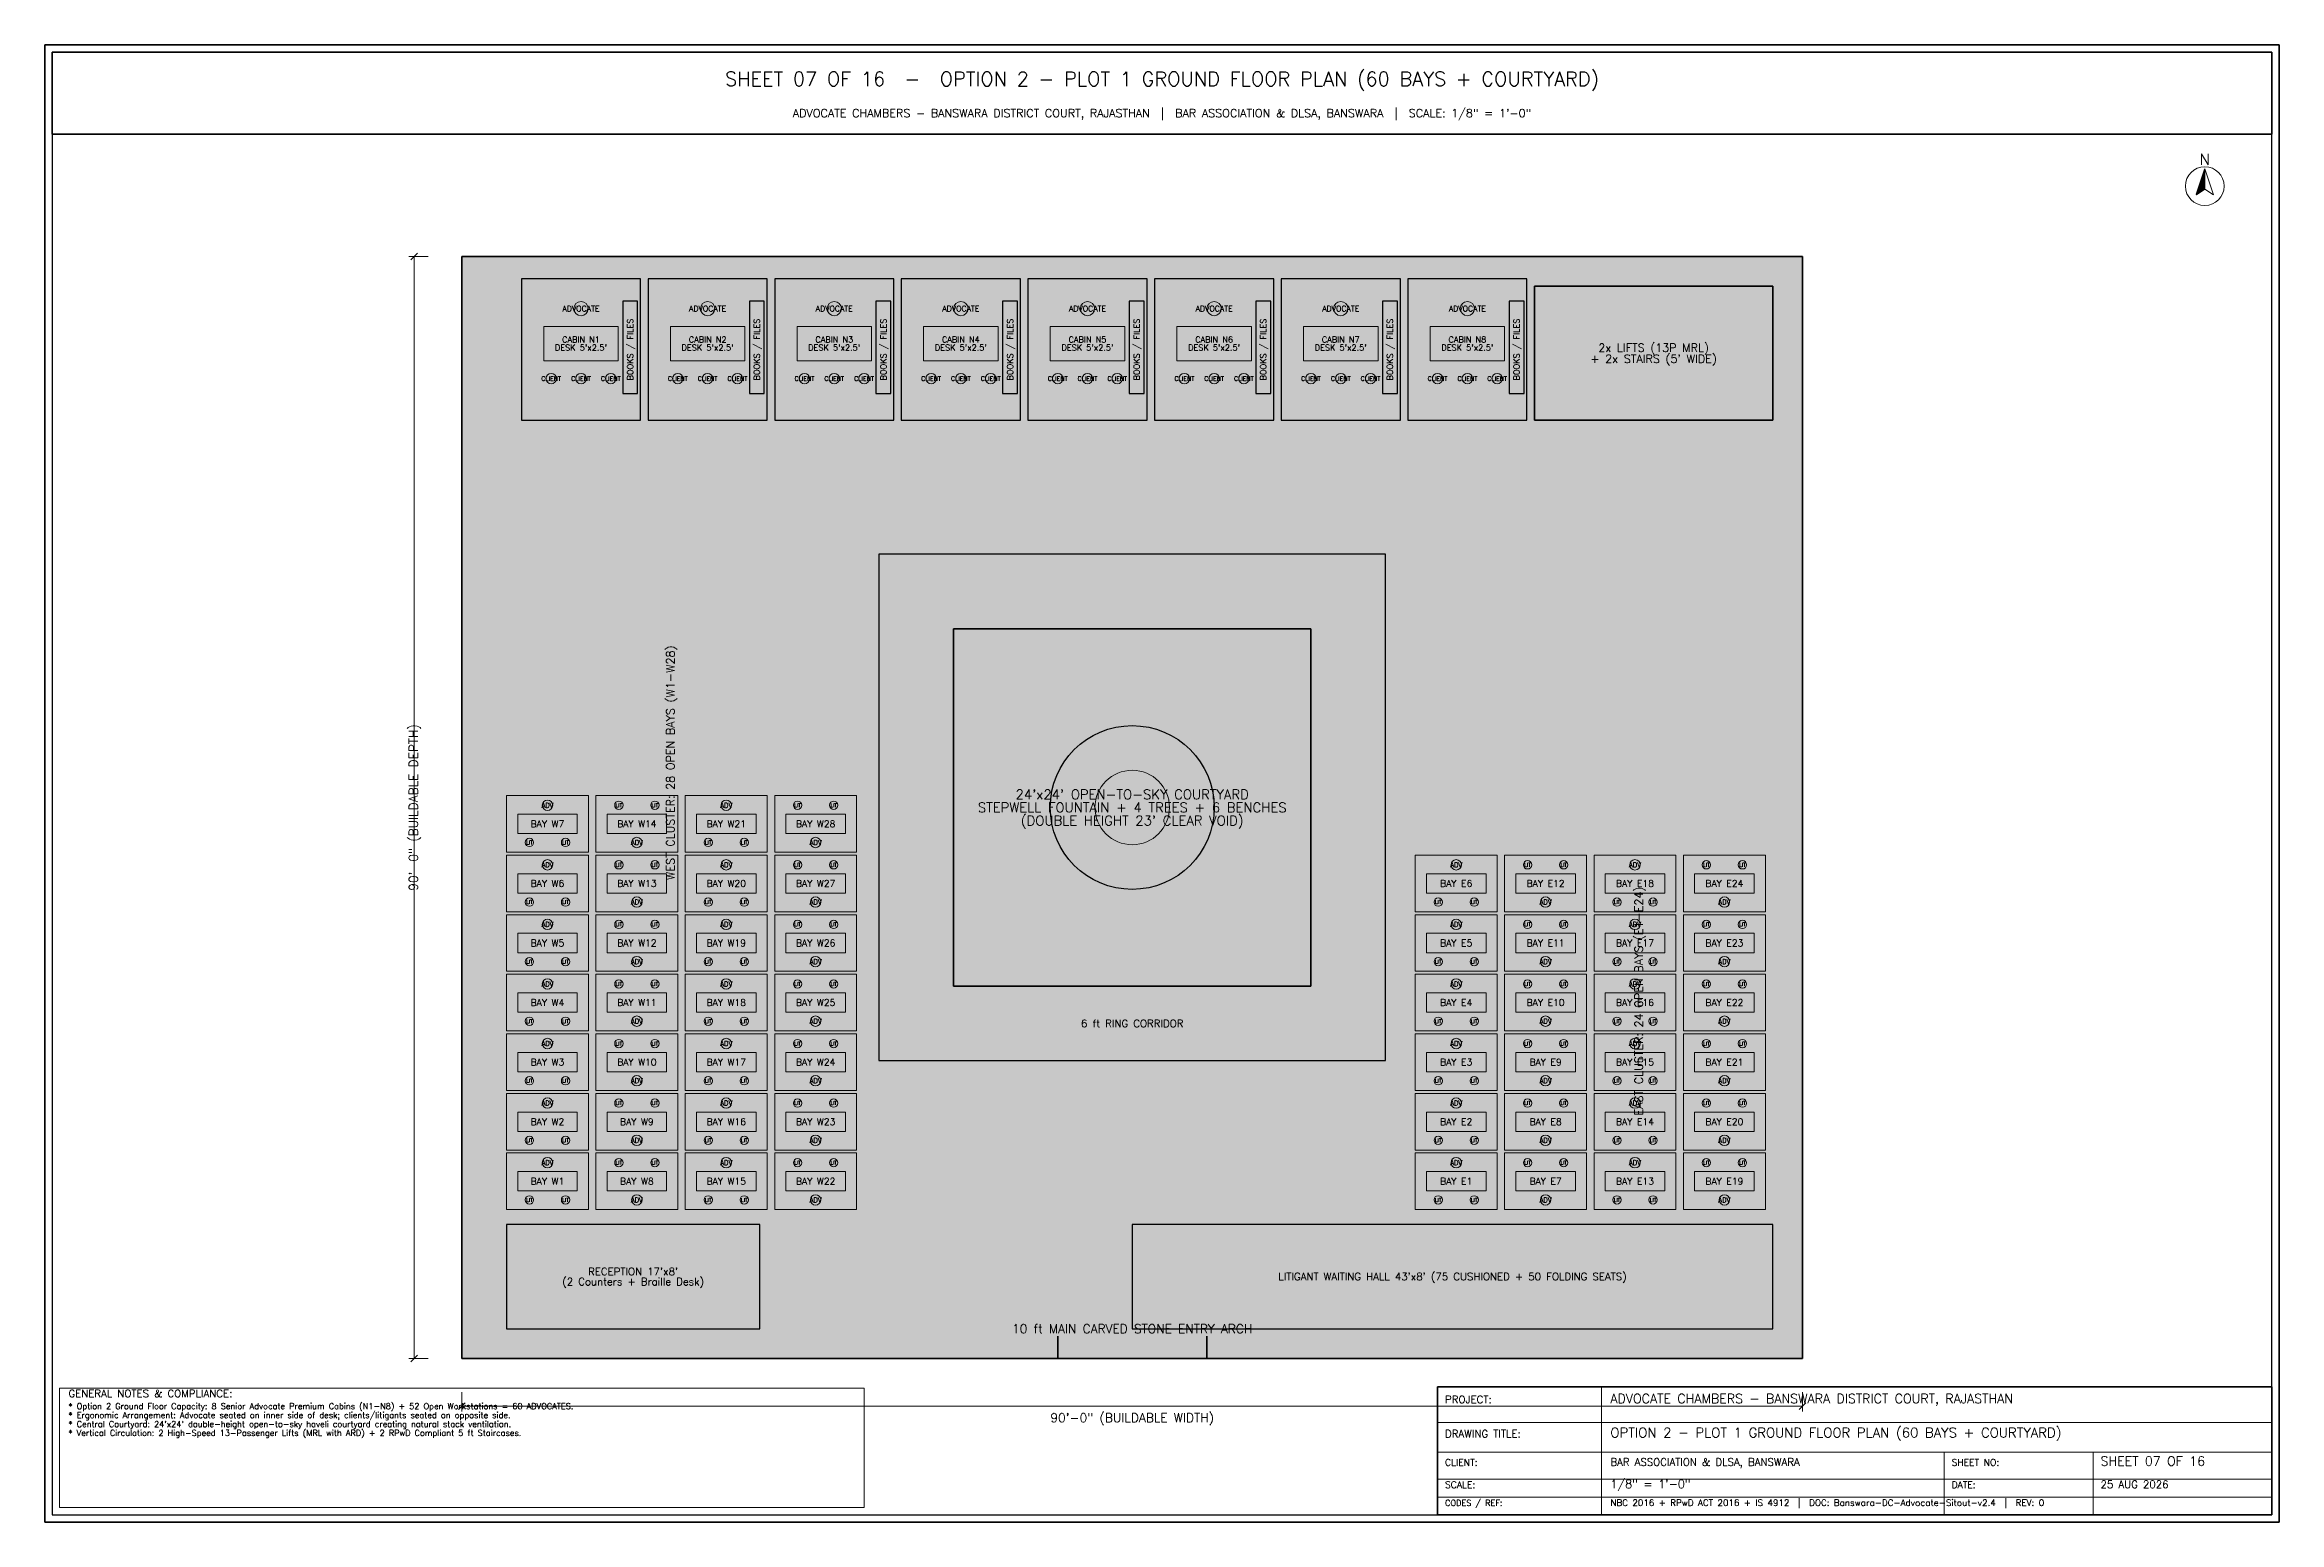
# Model space of a CAD drawing. Header units: inches. Extents: x 0 to 1800, y 0 to 1191.
import ezdxf
from ezdxf.enums import TextEntityAlignment as Align

# ---------------------------------------------------------------- set-up
doc = ezdxf.new("R2010")
doc.units = ezdxf.units.IN
doc.header["$MEASUREMENT"] = 0
for name, color, linetype in [('A-BAY', 3, 'Continuous'), ('A-DIM', 4, 'Continuous'), ('A-DOOR', 2, 'Continuous'), ('A-FURN', 1, 'Continuous'), ('A-HATCH', 8, 'Continuous'), ('A-JALI', 6, 'Continuous'), ('A-ROOF', 5, 'Continuous'), ('A-TEXT', 7, 'Continuous'), ('A-TEXT-TTL', 7, 'Continuous'), ('A-TTLB', 7, 'Continuous'), ('A-WALL', 7, 'Continuous')]:
    doc.layers.add(name, color=color, linetype=linetype)
doc.styles.add('SIMPLEX', font='simplex.shx')

msp = doc.modelspace()

# ---------------------------------------------------------------- hatches: boundary and pattern name
at = {"layer": 'A-HATCH'}
h = msp.add_hatch(dxfattribs=at)
h.set_pattern_fill('ANSI31')
h.paths.add_polyline_path([(336, 132), (1416, 132), (1416, 1020), (336, 1020)])
h = msp.add_hatch(dxfattribs=at)
h.set_pattern_fill('SOLID')
h.paths.add_polyline_path([(345, 141), (1407, 141), (1407, 1011), (345, 1011)])
h = msp.add_hatch(dxfattribs=at)
h.set_pattern_fill('SOLID')
h.paths.add_polyline_path([(732, 432), (1020, 432), (1020, 720), (732, 720)])
at = {"layer": 'A-TTLB'}
h = msp.add_hatch(dxfattribs=at)
h.set_pattern_fill('SOLID')
h.paths.add_polyline_path([(1740, 1090.7), (1732.98, 1069.64), (1740, 1074.32)])

# ---------------------------------------------------------------- linework, layer by layer
at = {"layer": 'A-BAY', "lineweight": 40}
for p, q in [((1020, 720), (732, 720)), ((732, 720), (732, 432)), ((1020, 432), (1020, 720)), ((732, 432), (1020, 432))]:
    msp.add_line(p, q, dxfattribs=at)
at = {"layer": 'A-BAY', "lineweight": 15}
for p, q in [((438, 540), (438, 585.6)), ((510, 540), (510, 585.6)), ((582, 540), (582, 585.6)), ((654, 540), (654, 585.6)), ((372, 540), (438, 540)), ((444, 540), (510, 540)), ((516, 540), (582, 540)), ((588, 540), (654, 540)), ((438, 492), (438, 537.6)), ((510, 492), (510, 537.6)), ((582, 492), (582, 537.6)), ((654, 492), (654, 537.6)), ((1170, 492), (1170, 537.6)), ((1242, 492), (1242, 537.6)), ((1314, 492), (1314, 537.6)), ((1386, 492), (1386, 537.6)), ((372, 492), (438, 492)), ((438, 444), (438, 489.6)), ((444, 492), (510, 492)), ((510, 444), (510, 489.6)), ((516, 492), (582, 492)), ((582, 444), (582, 489.6)), ((588, 492), (654, 492)), ((654, 444), (654, 489.6)), ((1104, 492), (1170, 492)), ((1170, 444), (1170, 489.6)), ((1176, 492), (1242, 492)), ((1242, 444), (1242, 489.6)), ((1248, 492), (1314, 492)), ((1314, 444), (1314, 489.6)), ((1320, 492), (1386, 492)), ((1386, 444), (1386, 489.6)), ((372, 444), (438, 444)), ((438, 396), (438, 441.6)), ((444, 444), (510, 444)), ((510, 396), (510, 441.6)), ((516, 444), (582, 444)), ((582, 396), (582, 441.6)), ((588, 444), (654, 444)), ((654, 396), (654, 441.6)), ((1104, 444), (1170, 444)), ((1170, 396), (1170, 441.6)), ((1176, 444), (1242, 444)), ((1242, 396), (1242, 441.6)), ((1248, 444), (1314, 444)), ((1314, 396), (1314, 441.6)), ((1320, 444), (1386, 444)), ((1386, 396), (1386, 441.6)), ((372, 396), (438, 396)), ((444, 396), (510, 396)), ((516, 396), (582, 396)), ((588, 396), (654, 396)), ((1104, 396), (1170, 396)), ((1176, 396), (1242, 396)), ((1248, 396), (1314, 396)), ((1320, 396), (1386, 396)), ((438, 348), (438, 393.6)), ((510, 348), (510, 393.6)), ((582, 348), (582, 393.6)), ((654, 348), (654, 393.6)), ((1170, 348), (1170, 393.6)), ((1242, 348), (1242, 393.6)), ((1314, 348), (1314, 393.6)), ((1386, 348), (1386, 393.6)), ((372, 348), (438, 348)), ((438, 300), (438, 345.6)), ((444, 348), (510, 348)), ((510, 300), (510, 345.6)), ((516, 348), (582, 348)), ((582, 300), (582, 345.6)), ((588, 348), (654, 348)), ((654, 300), (654, 345.6)), ((1104, 348), (1170, 348)), ((1170, 300), (1170, 345.6)), ((1176, 348), (1242, 348)), ((1242, 300), (1242, 345.6)), ((1248, 348), (1314, 348)), ((1314, 300), (1314, 345.6)), ((1320, 348), (1386, 348)), ((1386, 300), (1386, 345.6)), ((372, 300), (438, 300)), ((438, 252), (438, 297.6)), ((444, 300), (510, 300)), ((510, 252), (510, 297.6)), ((516, 300), (582, 300)), ((582, 252), (582, 297.6)), ((588, 300), (654, 300)), ((654, 252), (654, 297.6)), ((1104, 300), (1170, 300)), ((1170, 252), (1170, 297.6)), ((1176, 300), (1242, 300)), ((1242, 252), (1242, 297.6)), ((1248, 300), (1314, 300)), ((1314, 252), (1314, 297.6)), ((1320, 300), (1386, 300)), ((1386, 252), (1386, 297.6)), ((372, 252), (438, 252)), ((444, 252), (510, 252)), ((516, 252), (582, 252)), ((588, 252), (654, 252)), ((1104, 252), (1170, 252)), ((1176, 252), (1242, 252)), ((1248, 252), (1314, 252)), ((1320, 252), (1386, 252))]:
    msp.add_line(p, q, dxfattribs=at)
at = {"layer": 'A-DIM', "lineweight": 13}
for p, q in [((309, 1020), (293.4, 1020)), ((309, 132), (293.4, 132)), ((336, 105), (336, 89.4)), ((1416, 105), (1416, 89.4))]:
    msp.add_line(p, q, dxfattribs=at)
at = {"layer": 'A-DIM', "lineweight": 30}
for p, q in [((294.9, 1017.3), (300.3, 1022.7)), ((294.9, 129.3), (300.3, 134.7)), ((333.3, 90.9), (338.7, 96.3)), ((1413.3, 90.9), (1418.7, 96.3))]:
    msp.add_line(p, q, dxfattribs=at)
at = {"layer": 'A-DIM', "lineweight": 18}
for p, q in [((297.6, 132), (297.6, 1020)), ((336, 93.6), (1416, 93.6))]:
    msp.add_line(p, q, dxfattribs=at)
at = {"layer": 'A-DOOR', "lineweight": 30}
for p, q in [((384, 888), (420, 888)), ((486, 888), (522, 888)), ((588, 888), (624, 888)), ((690, 888), (726, 888)), ((792, 888), (828, 888)), ((894, 888), (930, 888)), ((996, 888), (1032, 888)), ((1098, 888), (1134, 888))]:
    msp.add_line(p, q, dxfattribs=at)
at = {"layer": 'A-DOOR', "lineweight": 40}
for p, q in [((816, 132), (816, 150)), ((936, 132), (936, 150))]:
    msp.add_line(p, q, dxfattribs=at)
at = {"layer": 'A-FURN'}
for p, q in [((477.6, 984), (465.6, 984)), ((465.6, 984), (465.6, 909.6)), ((477.6, 909.6), (477.6, 984)), ((579.6, 984), (567.6, 984)), ((567.6, 984), (567.6, 909.6)), ((579.6, 909.6), (579.6, 984)), ((681.6, 984), (669.6, 984)), ((669.6, 984), (669.6, 909.6)), ((681.6, 909.6), (681.6, 984)), ((783.6, 984), (771.6, 984)), ((771.6, 984), (771.6, 909.6)), ((783.6, 909.6), (783.6, 984)), ((885.6, 984), (873.6, 984)), ((873.6, 984), (873.6, 909.6)), ((885.6, 909.6), (885.6, 984)), ((987.6, 984), (975.6, 984)), ((975.6, 984), (975.6, 909.6)), ((987.6, 909.6), (987.6, 984)), ((1089.6, 984), (1077.6, 984)), ((1077.6, 984), (1077.6, 909.6)), ((1089.6, 909.6), (1089.6, 984)), ((1191.6, 984), (1179.6, 984)), ((1179.6, 984), (1179.6, 909.6)), ((1191.6, 909.6), (1191.6, 984)), ((465.6, 909.6), (477.6, 909.6)), ((567.6, 909.6), (579.6, 909.6)), ((669.6, 909.6), (681.6, 909.6)), ((771.6, 909.6), (783.6, 909.6)), ((873.6, 909.6), (885.6, 909.6)), ((975.6, 909.6), (987.6, 909.6)), ((1077.6, 909.6), (1089.6, 909.6)), ((1179.6, 909.6), (1191.6, 909.6)), ((576, 240), (372, 240)), ((372, 240), (372, 156)), ((576, 156), (576, 240)), ((1392, 240), (876, 240)), ((876, 240), (876, 156)), ((1392, 156), (1392, 240)), ((372, 156), (576, 156)), ((876, 156), (1392, 156))]:
    msp.add_line(p, q, dxfattribs=at)
at = {"layer": 'A-FURN', "lineweight": 20}
for p, q in [((462, 963.6), (402, 963.6)), ((402, 963.6), (402, 936)), ((462, 936), (462, 963.6)), ((564, 963.6), (504, 963.6)), ((504, 963.6), (504, 936)), ((564, 936), (564, 963.6)), ((666, 963.6), (606, 963.6)), ((606, 963.6), (606, 936)), ((666, 936), (666, 963.6)), ((768, 963.6), (708, 963.6)), ((708, 963.6), (708, 936)), ((768, 936), (768, 963.6)), ((870, 963.6), (810, 963.6)), ((810, 963.6), (810, 936)), ((870, 936), (870, 963.6)), ((972, 963.6), (912, 963.6)), ((912, 963.6), (912, 936)), ((972, 936), (972, 963.6)), ((1074, 963.6), (1014, 963.6)), ((1014, 963.6), (1014, 936)), ((1074, 936), (1074, 963.6)), ((1176, 963.6), (1116, 963.6)), ((1116, 963.6), (1116, 936)), ((1176, 936), (1176, 963.6)), ((402, 936), (462, 936)), ((504, 936), (564, 936)), ((606, 936), (666, 936)), ((708, 936), (768, 936)), ((810, 936), (870, 936)), ((912, 936), (972, 936)), ((1014, 936), (1074, 936)), ((1116, 936), (1176, 936)), ((429, 570.6), (381, 570.6)), ((381, 570.6), (381, 555)), ((429, 555), (429, 570.6)), ((501, 570.6), (453, 570.6)), ((453, 570.6), (453, 555)), ((501, 555), (501, 570.6)), ((573, 570.6), (525, 570.6)), ((525, 570.6), (525, 555)), ((573, 555), (573, 570.6)), ((645, 570.6), (597, 570.6)), ((597, 570.6), (597, 555)), ((645, 555), (645, 570.6)), ((381, 555), (429, 555)), ((453, 555), (501, 555)), ((525, 555), (573, 555)), ((597, 555), (645, 555)), ((429, 522.6), (381, 522.6)), ((381, 522.6), (381, 507)), ((429, 507), (429, 522.6)), ((501, 522.6), (453, 522.6)), ((453, 522.6), (453, 507)), ((501, 507), (501, 522.6)), ((573, 522.6), (525, 522.6)), ((525, 522.6), (525, 507)), ((573, 507), (573, 522.6)), ((645, 522.6), (597, 522.6)), ((597, 522.6), (597, 507)), ((645, 507), (645, 522.6)), ((1161, 522.6), (1113, 522.6)), ((1113, 522.6), (1113, 507)), ((1161, 507), (1161, 522.6)), ((1233, 522.6), (1185, 522.6)), ((1185, 522.6), (1185, 507)), ((1233, 507), (1233, 522.6)), ((1305, 522.6), (1257, 522.6)), ((1257, 522.6), (1257, 507)), ((1305, 507), (1305, 522.6)), ((1377, 522.6), (1329, 522.6)), ((1329, 522.6), (1329, 507)), ((1377, 507), (1377, 522.6)), ((381, 507), (429, 507)), ((453, 507), (501, 507)), ((525, 507), (573, 507)), ((597, 507), (645, 507)), ((1113, 507), (1161, 507)), ((1185, 507), (1233, 507)), ((1257, 507), (1305, 507)), ((1329, 507), (1377, 507)), ((429, 474.6), (381, 474.6)), ((381, 474.6), (381, 459)), ((429, 459), (429, 474.6)), ((501, 474.6), (453, 474.6)), ((453, 474.6), (453, 459)), ((501, 459), (501, 474.6)), ((573, 474.6), (525, 474.6)), ((525, 474.6), (525, 459)), ((573, 459), (573, 474.6)), ((645, 474.6), (597, 474.6)), ((597, 474.6), (597, 459)), ((645, 459), (645, 474.6)), ((1161, 474.6), (1113, 474.6)), ((1113, 474.6), (1113, 459)), ((1161, 459), (1161, 474.6)), ((1233, 474.6), (1185, 474.6)), ((1185, 474.6), (1185, 459)), ((1233, 459), (1233, 474.6)), ((1305, 474.6), (1257, 474.6)), ((1257, 474.6), (1257, 459)), ((1305, 459), (1305, 474.6)), ((1377, 474.6), (1329, 474.6)), ((1329, 474.6), (1329, 459)), ((1377, 459), (1377, 474.6)), ((381, 459), (429, 459)), ((453, 459), (501, 459)), ((525, 459), (573, 459)), ((597, 459), (645, 459)), ((1113, 459), (1161, 459)), ((1185, 459), (1233, 459)), ((1257, 459), (1305, 459)), ((1329, 459), (1377, 459)), ((429, 426.6), (381, 426.6)), ((381, 426.6), (381, 411)), ((429, 411), (429, 426.6)), ((501, 426.6), (453, 426.6)), ((453, 426.6), (453, 411)), ((501, 411), (501, 426.6)), ((573, 426.6), (525, 426.6)), ((525, 426.6), (525, 411)), ((573, 411), (573, 426.6)), ((645, 426.6), (597, 426.6)), ((597, 426.6), (597, 411)), ((645, 411), (645, 426.6)), ((1161, 426.6), (1113, 426.6)), ((1113, 426.6), (1113, 411)), ((1161, 411), (1161, 426.6)), ((1233, 426.6), (1185, 426.6)), ((1185, 426.6), (1185, 411)), ((1233, 411), (1233, 426.6)), ((1305, 426.6), (1257, 426.6)), ((1257, 426.6), (1257, 411)), ((1305, 411), (1305, 426.6)), ((1377, 426.6), (1329, 426.6)), ((1329, 426.6), (1329, 411)), ((1377, 411), (1377, 426.6)), ((381, 411), (429, 411)), ((453, 411), (501, 411)), ((525, 411), (573, 411)), ((597, 411), (645, 411)), ((1113, 411), (1161, 411)), ((1185, 411), (1233, 411)), ((1257, 411), (1305, 411)), ((1329, 411), (1377, 411)), ((429, 378.6), (381, 378.6)), ((381, 378.6), (381, 363)), ((429, 363), (429, 378.6)), ((501, 378.6), (453, 378.6)), ((453, 378.6), (453, 363)), ((501, 363), (501, 378.6)), ((573, 378.6), (525, 378.6)), ((525, 378.6), (525, 363)), ((573, 363), (573, 378.6)), ((645, 378.6), (597, 378.6)), ((597, 378.6), (597, 363)), ((645, 363), (645, 378.6)), ((1161, 378.6), (1113, 378.6)), ((1113, 378.6), (1113, 363)), ((1161, 363), (1161, 378.6)), ((1233, 378.6), (1185, 378.6)), ((1185, 378.6), (1185, 363)), ((1233, 363), (1233, 378.6)), ((1305, 378.6), (1257, 378.6)), ((1257, 378.6), (1257, 363)), ((1305, 363), (1305, 378.6)), ((1377, 378.6), (1329, 378.6)), ((1329, 378.6), (1329, 363)), ((1377, 363), (1377, 378.6)), ((381, 363), (429, 363)), ((453, 363), (501, 363)), ((525, 363), (573, 363)), ((597, 363), (645, 363)), ((1113, 363), (1161, 363)), ((1185, 363), (1233, 363)), ((1257, 363), (1305, 363)), ((1329, 363), (1377, 363)), ((429, 330.6), (381, 330.6)), ((381, 330.6), (381, 315)), ((429, 315), (429, 330.6)), ((501, 330.6), (453, 330.6)), ((453, 330.6), (453, 315)), ((501, 315), (501, 330.6)), ((573, 330.6), (525, 330.6)), ((525, 330.6), (525, 315)), ((573, 315), (573, 330.6)), ((645, 330.6), (597, 330.6)), ((597, 330.6), (597, 315)), ((645, 315), (645, 330.6)), ((1161, 330.6), (1113, 330.6)), ((1113, 330.6), (1113, 315)), ((1161, 315), (1161, 330.6)), ((1233, 330.6), (1185, 330.6)), ((1185, 330.6), (1185, 315)), ((1233, 315), (1233, 330.6)), ((1305, 330.6), (1257, 330.6)), ((1257, 330.6), (1257, 315)), ((1305, 315), (1305, 330.6)), ((1377, 330.6), (1329, 330.6)), ((1329, 330.6), (1329, 315)), ((1377, 315), (1377, 330.6)), ((381, 315), (429, 315)), ((453, 315), (501, 315)), ((525, 315), (573, 315)), ((597, 315), (645, 315)), ((1113, 315), (1161, 315)), ((1185, 315), (1233, 315)), ((1257, 315), (1305, 315)), ((1329, 315), (1377, 315)), ((429, 282.6), (381, 282.6)), ((381, 282.6), (381, 267)), ((429, 267), (429, 282.6)), ((501, 282.6), (453, 282.6)), ((453, 282.6), (453, 267)), ((501, 267), (501, 282.6)), ((573, 282.6), (525, 282.6)), ((525, 282.6), (525, 267)), ((573, 267), (573, 282.6)), ((645, 282.6), (597, 282.6)), ((597, 282.6), (597, 267)), ((645, 267), (645, 282.6)), ((1161, 282.6), (1113, 282.6)), ((1113, 282.6), (1113, 267)), ((1161, 267), (1161, 282.6)), ((1233, 282.6), (1185, 282.6)), ((1185, 282.6), (1185, 267)), ((1233, 267), (1233, 282.6)), ((1305, 282.6), (1257, 282.6)), ((1257, 282.6), (1257, 267)), ((1305, 267), (1305, 282.6)), ((1377, 282.6), (1329, 282.6)), ((1329, 282.6), (1329, 267)), ((1377, 267), (1377, 282.6)), ((381, 267), (429, 267)), ((453, 267), (501, 267)), ((525, 267), (573, 267)), ((597, 267), (645, 267)), ((1113, 267), (1161, 267)), ((1185, 267), (1233, 267)), ((1257, 267), (1305, 267)), ((1329, 267), (1377, 267))]:
    msp.add_line(p, q, dxfattribs=at)
for centre in [(432, 978), (534, 978), (636, 978), (738, 978), (840, 978), (942, 978), (1044, 978), (1146, 978)]:
    msp.add_circle(centre, 5.76, dxfattribs=at)
at = {"layer": 'A-FURN', "lineweight": 15}
for centre, radius in [((408, 921.6), 4.2), ((432, 921.6), 4.2), ((456, 921.6), 4.2), ((510, 921.6), 4.2), ((534, 921.6), 4.2), ((558, 921.6), 4.2), ((612, 921.6), 4.2), ((636, 921.6), 4.2), ((660, 921.6), 4.2), ((714, 921.6), 4.2), ((738, 921.6), 4.2), ((762, 921.6), 4.2), ((816, 921.6), 4.2), ((840, 921.6), 4.2), ((864, 921.6), 4.2), ((918, 921.6), 4.2), ((942, 921.6), 4.2), ((966, 921.6), 4.2), ((1020, 921.6), 4.2), ((1044, 921.6), 4.2), ((1068, 921.6), 4.2), ((1122, 921.6), 4.2), ((1146, 921.6), 4.2), ((1170, 921.6), 4.2), ((462.48, 577.8), 3.36), ((491.52, 577.8), 3.36), ((606.48, 577.8), 3.36), ((635.52, 577.8), 3.36), ((390.48, 547.8), 3.36), ((419.52, 547.8), 3.36), ((534.48, 547.8), 3.36), ((563.52, 547.8), 3.36), ((462.48, 529.8), 3.36), ((491.52, 529.8), 3.36), ((606.48, 529.8), 3.36), ((635.52, 529.8), 3.36), ((1194.48, 529.8), 3.36), ((1223.52, 529.8), 3.36), ((1338.48, 529.8), 3.36), ((1367.52, 529.8), 3.36), ((390.48, 499.8), 3.36), ((419.52, 499.8), 3.36), ((534.48, 499.8), 3.36), ((563.52, 499.8), 3.36), ((1122.48, 499.8), 3.36), ((1151.52, 499.8), 3.36), ((1266.48, 499.8), 3.36), ((1295.52, 499.8), 3.36), ((462.48, 481.8), 3.36), ((491.52, 481.8), 3.36), ((606.48, 481.8), 3.36), ((635.52, 481.8), 3.36), ((1194.48, 481.8), 3.36), ((1223.52, 481.8), 3.36), ((1338.48, 481.8), 3.36), ((1367.52, 481.8), 3.36), ((390.48, 451.8), 3.36), ((419.52, 451.8), 3.36), ((534.48, 451.8), 3.36), ((563.52, 451.8), 3.36), ((1122.48, 451.8), 3.36), ((1151.52, 451.8), 3.36), ((1266.48, 451.8), 3.36), ((1295.52, 451.8), 3.36), ((462.48, 433.8), 3.36), ((491.52, 433.8), 3.36), ((606.48, 433.8), 3.36), ((635.52, 433.8), 3.36), ((1194.48, 433.8), 3.36), ((1223.52, 433.8), 3.36), ((1338.48, 433.8), 3.36), ((1367.52, 433.8), 3.36), ((390.48, 403.8), 3.36), ((419.52, 403.8), 3.36), ((534.48, 403.8), 3.36), ((563.52, 403.8), 3.36), ((1122.48, 403.8), 3.36), ((1151.52, 403.8), 3.36), ((1266.48, 403.8), 3.36), ((1295.52, 403.8), 3.36), ((462.48, 385.8), 3.36), ((491.52, 385.8), 3.36), ((606.48, 385.8), 3.36), ((635.52, 385.8), 3.36), ((1194.48, 385.8), 3.36), ((1223.52, 385.8), 3.36), ((1338.48, 385.8), 3.36), ((1367.52, 385.8), 3.36), ((390.48, 355.8), 3.36), ((419.52, 355.8), 3.36), ((534.48, 355.8), 3.36), ((563.52, 355.8), 3.36), ((1122.48, 355.8), 3.36), ((1151.52, 355.8), 3.36), ((1266.48, 355.8), 3.36), ((1295.52, 355.8), 3.36), ((462.48, 337.8), 3.36), ((491.52, 337.8), 3.36), ((606.48, 337.8), 3.36), ((635.52, 337.8), 3.36), ((1194.48, 337.8), 3.36), ((1223.52, 337.8), 3.36), ((1338.48, 337.8), 3.36), ((1367.52, 337.8), 3.36), ((390.48, 307.8), 3.36), ((419.52, 307.8), 3.36), ((534.48, 307.8), 3.36), ((563.52, 307.8), 3.36), ((1122.48, 307.8), 3.36), ((1151.52, 307.8), 3.36), ((1266.48, 307.8), 3.36), ((1295.52, 307.8), 3.36), ((462.48, 289.8), 3.36), ((491.52, 289.8), 3.36), ((606.48, 289.8), 3.36), ((635.52, 289.8), 3.36), ((1194.48, 289.8), 3.36), ((1223.52, 289.8), 3.36), ((1338.48, 289.8), 3.36), ((1367.52, 289.8), 3.36), ((390.48, 259.8), 3.36), ((419.52, 259.8), 3.36), ((534.48, 259.8), 3.36), ((563.52, 259.8), 3.36), ((1122.48, 259.8), 3.36), ((1151.52, 259.8), 3.36), ((1266.48, 259.8), 3.36), ((1295.52, 259.8), 3.36)]:
    msp.add_circle(centre, radius, dxfattribs=at)
at = {"layer": 'A-FURN', "lineweight": 18}
for centre in [(405, 577.8), (549, 577.8), (477, 547.8), (621, 547.8), (405, 529.8), (549, 529.8), (1137, 529.8), (1281, 529.8), (477, 499.8), (621, 499.8), (1209, 499.8), (1353, 499.8), (405, 481.8), (549, 481.8), (1137, 481.8), (1281, 481.8), (477, 451.8), (621, 451.8), (1209, 451.8), (1353, 451.8), (405, 433.8), (549, 433.8), (1137, 433.8), (1281, 433.8), (477, 403.8), (621, 403.8), (1209, 403.8), (1353, 403.8), (405, 385.8), (549, 385.8), (1137, 385.8), (1281, 385.8), (477, 355.8), (621, 355.8), (1209, 355.8), (1353, 355.8), (405, 337.8), (549, 337.8), (1137, 337.8), (1281, 337.8), (477, 307.8), (621, 307.8), (1209, 307.8), (1353, 307.8), (405, 289.8), (549, 289.8), (1137, 289.8), (1281, 289.8), (477, 259.8), (621, 259.8), (1209, 259.8), (1353, 259.8)]:
    msp.add_circle(centre, 4.2, dxfattribs=at)
at = {"layer": 'A-JALI', "lineweight": 20}
for p, q in [((372, 585.6), (438, 585.6)), ((372, 540), (372, 585.6)), ((444, 585.6), (510, 585.6)), ((444, 540), (444, 585.6)), ((516, 585.6), (582, 585.6)), ((516, 540), (516, 585.6)), ((588, 585.6), (654, 585.6)), ((588, 540), (588, 585.6)), ((372, 537.6), (438, 537.6)), ((372, 492), (372, 537.6)), ((444, 537.6), (510, 537.6)), ((444, 492), (444, 537.6)), ((516, 537.6), (582, 537.6)), ((516, 492), (516, 537.6)), ((588, 537.6), (654, 537.6)), ((588, 492), (588, 537.6)), ((1104, 537.6), (1170, 537.6)), ((1104, 492), (1104, 537.6)), ((1176, 537.6), (1242, 537.6)), ((1176, 492), (1176, 537.6)), ((1248, 537.6), (1314, 537.6)), ((1248, 492), (1248, 537.6)), ((1320, 537.6), (1386, 537.6)), ((1320, 492), (1320, 537.6)), ((372, 489.6), (438, 489.6)), ((372, 444), (372, 489.6)), ((444, 489.6), (510, 489.6)), ((444, 444), (444, 489.6)), ((516, 489.6), (582, 489.6)), ((516, 444), (516, 489.6)), ((588, 489.6), (654, 489.6)), ((588, 444), (588, 489.6)), ((1104, 489.6), (1170, 489.6)), ((1104, 444), (1104, 489.6)), ((1176, 489.6), (1242, 489.6)), ((1176, 444), (1176, 489.6)), ((1248, 489.6), (1314, 489.6)), ((1248, 444), (1248, 489.6)), ((1320, 489.6), (1386, 489.6)), ((1320, 444), (1320, 489.6)), ((372, 441.6), (438, 441.6)), ((372, 396), (372, 441.6)), ((444, 441.6), (510, 441.6)), ((444, 396), (444, 441.6)), ((516, 441.6), (582, 441.6)), ((516, 396), (516, 441.6)), ((588, 441.6), (654, 441.6)), ((588, 396), (588, 441.6)), ((1104, 441.6), (1170, 441.6)), ((1104, 396), (1104, 441.6)), ((1176, 441.6), (1242, 441.6)), ((1176, 396), (1176, 441.6)), ((1248, 441.6), (1314, 441.6)), ((1248, 396), (1248, 441.6)), ((1320, 441.6), (1386, 441.6)), ((1320, 396), (1320, 441.6)), ((372, 393.6), (438, 393.6)), ((372, 348), (372, 393.6)), ((444, 393.6), (510, 393.6)), ((444, 348), (444, 393.6)), ((516, 393.6), (582, 393.6)), ((516, 348), (516, 393.6)), ((588, 393.6), (654, 393.6)), ((588, 348), (588, 393.6)), ((1104, 393.6), (1170, 393.6)), ((1104, 348), (1104, 393.6)), ((1176, 393.6), (1242, 393.6)), ((1176, 348), (1176, 393.6)), ((1248, 393.6), (1314, 393.6)), ((1248, 348), (1248, 393.6)), ((1320, 393.6), (1386, 393.6)), ((1320, 348), (1320, 393.6)), ((372, 345.6), (438, 345.6)), ((372, 300), (372, 345.6)), ((444, 345.6), (510, 345.6)), ((444, 300), (444, 345.6)), ((516, 345.6), (582, 345.6)), ((516, 300), (516, 345.6)), ((588, 345.6), (654, 345.6)), ((588, 300), (588, 345.6)), ((1104, 345.6), (1170, 345.6)), ((1104, 300), (1104, 345.6)), ((1176, 345.6), (1242, 345.6)), ((1176, 300), (1176, 345.6)), ((1248, 345.6), (1314, 345.6)), ((1248, 300), (1248, 345.6)), ((1320, 345.6), (1386, 345.6)), ((1320, 300), (1320, 345.6)), ((372, 297.6), (438, 297.6)), ((372, 252), (372, 297.6)), ((444, 297.6), (510, 297.6)), ((444, 252), (444, 297.6)), ((516, 297.6), (582, 297.6)), ((516, 252), (516, 297.6)), ((588, 297.6), (654, 297.6)), ((588, 252), (588, 297.6)), ((1104, 297.6), (1170, 297.6)), ((1104, 252), (1104, 297.6)), ((1176, 297.6), (1242, 297.6)), ((1176, 252), (1176, 297.6)), ((1248, 297.6), (1314, 297.6)), ((1248, 252), (1248, 297.6)), ((1320, 297.6), (1386, 297.6)), ((1320, 252), (1320, 297.6))]:
    msp.add_line(p, q, dxfattribs=at)
at = {"layer": 'A-ROOF', "lineweight": 30}
msp.add_circle((876, 576), 66, dxfattribs=at)
at = {"layer": 'A-ROOF', "lineweight": 20}
msp.add_circle((876, 576), 30, dxfattribs=at)
at = {"layer": 'A-TTLB', "lineweight": 50}
for p, q in [((1800, 1190.66), (0, 1190.66)), ((0, 1190.66), (0, 0)), ((1800, 0), (1800, 1190.66)), ((0, 0), (1800, 0))]:
    msp.add_line(p, q, dxfattribs=at)
at = {"layer": 'A-TTLB', "lineweight": 25}
for p, q in [((1794, 1184.66), (6, 1184.66)), ((6, 1184.66), (6, 6)), ((1794, 6), (1794, 1184.66)), ((6, 6), (1794, 6))]:
    msp.add_line(p, q, dxfattribs=at)
at = {"layer": 'A-TTLB', "lineweight": 35}
for p, q in [((1794, 1184.66), (6, 1184.66)), ((6, 1184.66), (6, 1118.66)), ((1794, 1118.66), (1794, 1184.66)), ((6, 1118.66), (1794, 1118.66)), ((1794, 109.2), (1122, 109.2)), ((1122, 109.2), (1122, 6)), ((1794, 6), (1794, 109.2)), ((1122, 6), (1794, 6))]:
    msp.add_line(p, q, dxfattribs=at)
at = {"layer": 'A-TTLB', "lineweight": 20}
for p, q in [((1740, 1090.7), (1747.02, 1069.64)), ((1747.02, 1069.64), (1740, 1074.32)), ((660, 108), (12, 108)), ((12, 108), (12, 12)), ((660, 12), (660, 108)), ((1254, 6), (1254, 109.2)), ((1122, 80.4), (1794, 80.4)), ((1122, 56.4), (1794, 56.4)), ((1530, 6), (1530, 56.4)), ((1650, 6), (1650, 56.4)), ((1122, 34.8), (1794, 34.8)), ((1122, 20.4), (1794, 20.4)), ((12, 12), (660, 12))]:
    msp.add_line(p, q, dxfattribs=at)
msp.add_circle((1740, 1076.66), 15.6, dxfattribs=at)
at = {"layer": 'A-WALL', "lineweight": 50}
for p, q in [((1416, 1020), (336, 1020)), ((336, 1020), (336, 132)), ((1416, 132), (1416, 1020)), ((336, 132), (1416, 132))]:
    msp.add_line(p, q, dxfattribs=at)
at = {"layer": 'A-WALL', "lineweight": 30}
for p, q in [((480, 1002), (384, 1002)), ((384, 1002), (384, 888)), ((480, 888), (480, 1002)), ((582, 1002), (486, 1002)), ((486, 1002), (486, 888)), ((582, 888), (582, 1002)), ((684, 1002), (588, 1002)), ((588, 1002), (588, 888)), ((684, 888), (684, 1002)), ((786, 1002), (690, 1002)), ((690, 1002), (690, 888)), ((786, 888), (786, 1002)), ((888, 1002), (792, 1002)), ((792, 1002), (792, 888)), ((888, 888), (888, 1002)), ((990, 1002), (894, 1002)), ((894, 1002), (894, 888)), ((990, 888), (990, 1002)), ((1092, 1002), (996, 1002)), ((996, 1002), (996, 888)), ((1092, 888), (1092, 1002)), ((1194, 1002), (1098, 1002)), ((1098, 1002), (1098, 888)), ((1194, 888), (1194, 1002)), ((384, 888), (480, 888)), ((486, 888), (582, 888)), ((588, 888), (684, 888)), ((690, 888), (786, 888)), ((792, 888), (888, 888)), ((894, 888), (990, 888)), ((996, 888), (1092, 888)), ((1098, 888), (1194, 888))]:
    msp.add_line(p, q, dxfattribs=at)
at = {"layer": 'A-WALL', "lineweight": 40}
for p, q in [((1392, 996), (1200, 996)), ((1200, 996), (1200, 888)), ((1392, 888), (1392, 996)), ((1200, 888), (1392, 888))]:
    msp.add_line(p, q, dxfattribs=at)
at = {"layer": 'A-WALL', "lineweight": 25}
for p, q in [((1080, 780), (672, 780)), ((672, 780), (672, 372)), ((1080, 372), (1080, 780)), ((672, 372), (1080, 372))]:
    msp.add_line(p, q, dxfattribs=at)

# ---------------------------------------------------------------- texts
at = {"layer": 'A-BAY', "style": 'SIMPLEX'}
for s, p in [('BAY W7', (405, 562.8)), ('BAY W14', (477, 562.8)), ('BAY W21', (549, 562.8)), ('BAY W28', (621, 562.8)), ('BAY W6', (405, 514.8)), ('BAY W13', (477, 514.8)), ('BAY W20', (549, 514.8)), ('BAY W27', (621, 514.8)), ('BAY E6', (1137, 514.8)), ('BAY E12', (1209, 514.8)), ('BAY E18', (1281, 514.8)), ('BAY E24', (1353, 514.8)), ('BAY W5', (405, 466.8)), ('BAY W12', (477, 466.8)), ('BAY W19', (549, 466.8)), ('BAY W26', (621, 466.8)), ('BAY E5', (1137, 466.8)), ('BAY E11', (1209, 466.8)), ('BAY E17', (1281, 466.8)), ('BAY E23', (1353, 466.8)), ('BAY W4', (405, 418.8)), ('BAY W11', (477, 418.8)), ('BAY W18', (549, 418.8)), ('BAY W25', (621, 418.8)), ('BAY E4', (1137, 418.8)), ('BAY E10', (1209, 418.8)), ('BAY E16', (1281, 418.8)), ('BAY E22', (1353, 418.8)), ('BAY W3', (405, 370.8)), ('BAY W10', (477, 370.8)), ('BAY W17', (549, 370.8)), ('BAY W24', (621, 370.8)), ('BAY E3', (1137, 370.8)), ('BAY E9', (1209, 370.8)), ('BAY E15', (1281, 370.8)), ('BAY E21', (1353, 370.8)), ('BAY W2', (405, 322.8)), ('BAY W9', (477, 322.8)), ('BAY W16', (549, 322.8)), ('BAY W23', (621, 322.8)), ('BAY E2', (1137, 322.8)), ('BAY E8', (1209, 322.8)), ('BAY E14', (1281, 322.8)), ('BAY E20', (1353, 322.8)), ('BAY W1', (405, 274.8)), ('BAY W8', (477, 274.8)), ('BAY W15', (549, 274.8)), ('BAY W22', (621, 274.8)), ('BAY E1', (1137, 274.8)), ('BAY E7', (1209, 274.8)), ('BAY E13', (1281, 274.8)), ('BAY E19', (1353, 274.8))]:
    msp.add_text(s, height=5.4, dxfattribs=at).set_placement(p, align=Align.MIDDLE_CENTER)
at = {"layer": 'A-DIM', "style": 'SIMPLEX'}
msp.add_text('90\'-0" (BUILDABLE DEPTH)', height=7.2, rotation=90, dxfattribs=at).set_placement((293.4, 576), align=Align.TOP_CENTER)
msp.add_text('90\'-0" (BUILDABLE WIDTH)', height=7.2, dxfattribs=at).set_placement((876, 87.84), align=Align.TOP_CENTER)
at = {"layer": 'A-DOOR', "style": 'SIMPLEX'}
msp.add_text('10 ft MAIN CARVED STONE ENTRY ARCH', height=7.2, dxfattribs=at).set_placement((876, 156), align=Align.MIDDLE_CENTER)
at = {"layer": 'A-FURN', "style": 'SIMPLEX'}
for s, height, p in [('ADVOCATE', 4.56, (432, 978)), ('ADVOCATE', 4.56, (534, 978)), ('ADVOCATE', 4.56, (636, 978)), ('ADVOCATE', 4.56, (738, 978)), ('ADVOCATE', 4.56, (840, 978)), ('ADVOCATE', 4.56, (942, 978)), ('ADVOCATE', 4.56, (1044, 978)), ('ADVOCATE', 4.56, (1146, 978)), ('CABIN N1', 4.8, (432, 953.04)), ('CABIN N2', 4.8, (534, 953.04)), ('CABIN N3', 4.8, (636, 953.04)), ('CABIN N4', 4.8, (738, 953.04)), ('CABIN N5', 4.8, (840, 953.04)), ('CABIN N6', 4.8, (942, 953.04)), ('CABIN N7', 4.8, (1044, 953.04)), ('CABIN N8', 4.8, (1146, 953.04)), ("DESK 5'x2.5'", 4.8, (432, 946.56)), ("DESK 5'x2.5'", 4.8, (534, 946.56)), ("DESK 5'x2.5'", 4.8, (636, 946.56)), ("DESK 5'x2.5'", 4.8, (738, 946.56)), ("DESK 5'x2.5'", 4.8, (840, 946.56)), ("DESK 5'x2.5'", 4.8, (942, 946.56)), ("DESK 5'x2.5'", 4.8, (1044, 946.56)), ("DESK 5'x2.5'", 4.8, (1146, 946.56)), ('CLIENT', 3.6, (408, 921.6)), ('CLIENT', 3.6, (432, 921.6)), ('CLIENT', 3.6, (456, 921.6)), ('CLIENT', 3.6, (510, 921.6)), ('CLIENT', 3.6, (534, 921.6)), ('CLIENT', 3.6, (558, 921.6)), ('CLIENT', 3.6, (612, 921.6)), ('CLIENT', 3.6, (636, 921.6)), ('CLIENT', 3.6, (660, 921.6)), ('CLIENT', 3.6, (714, 921.6)), ('CLIENT', 3.6, (738, 921.6)), ('CLIENT', 3.6, (762, 921.6)), ('CLIENT', 3.6, (816, 921.6)), ('CLIENT', 3.6, (840, 921.6)), ('CLIENT', 3.6, (864, 921.6)), ('CLIENT', 3.6, (918, 921.6)), ('CLIENT', 3.6, (942, 921.6)), ('CLIENT', 3.6, (966, 921.6)), ('CLIENT', 3.6, (1020, 921.6)), ('CLIENT', 3.6, (1044, 921.6)), ('CLIENT', 3.6, (1068, 921.6)), ('CLIENT', 3.6, (1122, 921.6)), ('CLIENT', 3.6, (1146, 921.6)), ('CLIENT', 3.6, (1170, 921.6)), ('ADV', 3.96, (405, 577.8)), ('LIT', 3, (462.48, 577.8)), ('LIT', 3, (491.52, 577.8)), ('ADV', 3.96, (549, 577.8)), ('LIT', 3, (606.48, 577.8)), ('LIT', 3, (635.52, 577.8)), ('LIT', 3, (390.48, 547.8)), ('LIT', 3, (419.52, 547.8)), ('ADV', 3.96, (477, 547.8)), ('LIT', 3, (534.48, 547.8)), ('LIT', 3, (563.52, 547.8)), ('ADV', 3.96, (621, 547.8)), ('ADV', 3.96, (405, 529.8)), ('LIT', 3, (462.48, 529.8)), ('LIT', 3, (491.52, 529.8)), ('ADV', 3.96, (549, 529.8)), ('LIT', 3, (606.48, 529.8)), ('LIT', 3, (635.52, 529.8)), ('ADV', 3.96, (1137, 529.8)), ('LIT', 3, (1194.48, 529.8)), ('LIT', 3, (1223.52, 529.8)), ('ADV', 3.96, (1281, 529.8)), ('LIT', 3, (1338.48, 529.8)), ('LIT', 3, (1367.52, 529.8)), ('LIT', 3, (390.48, 499.8)), ('LIT', 3, (419.52, 499.8)), ('ADV', 3.96, (477, 499.8)), ('LIT', 3, (534.48, 499.8)), ('LIT', 3, (563.52, 499.8)), ('ADV', 3.96, (621, 499.8)), ('LIT', 3, (1122.48, 499.8)), ('LIT', 3, (1151.52, 499.8)), ('ADV', 3.96, (1209, 499.8)), ('LIT', 3, (1266.48, 499.8)), ('LIT', 3, (1295.52, 499.8)), ('ADV', 3.96, (1353, 499.8)), ('ADV', 3.96, (405, 481.8)), ('LIT', 3, (462.48, 481.8)), ('LIT', 3, (491.52, 481.8)), ('ADV', 3.96, (549, 481.8)), ('LIT', 3, (606.48, 481.8)), ('LIT', 3, (635.52, 481.8)), ('ADV', 3.96, (1137, 481.8)), ('LIT', 3, (1194.48, 481.8)), ('LIT', 3, (1223.52, 481.8)), ('ADV', 3.96, (1281, 481.8)), ('LIT', 3, (1338.48, 481.8)), ('LIT', 3, (1367.52, 481.8)), ('LIT', 3, (390.48, 451.8)), ('LIT', 3, (419.52, 451.8)), ('ADV', 3.96, (477, 451.8)), ('LIT', 3, (534.48, 451.8)), ('LIT', 3, (563.52, 451.8)), ('ADV', 3.96, (621, 451.8)), ('LIT', 3, (1122.48, 451.8)), ('LIT', 3, (1151.52, 451.8)), ('ADV', 3.96, (1209, 451.8)), ('LIT', 3, (1266.48, 451.8)), ('LIT', 3, (1295.52, 451.8)), ('ADV', 3.96, (1353, 451.8)), ('ADV', 3.96, (405, 433.8)), ('LIT', 3, (462.48, 433.8)), ('LIT', 3, (491.52, 433.8)), ('ADV', 3.96, (549, 433.8)), ('LIT', 3, (606.48, 433.8)), ('LIT', 3, (635.52, 433.8)), ('ADV', 3.96, (1137, 433.8)), ('LIT', 3, (1194.48, 433.8)), ('LIT', 3, (1223.52, 433.8)), ('ADV', 3.96, (1281, 433.8)), ('LIT', 3, (1338.48, 433.8)), ('LIT', 3, (1367.52, 433.8)), ('LIT', 3, (390.48, 403.8)), ('LIT', 3, (419.52, 403.8)), ('ADV', 3.96, (477, 403.8)), ('LIT', 3, (534.48, 403.8)), ('LIT', 3, (563.52, 403.8)), ('ADV', 3.96, (621, 403.8)), ('LIT', 3, (1122.48, 403.8)), ('LIT', 3, (1151.52, 403.8)), ('ADV', 3.96, (1209, 403.8)), ('LIT', 3, (1266.48, 403.8)), ('LIT', 3, (1295.52, 403.8)), ('ADV', 3.96, (1353, 403.8)), ('ADV', 3.96, (405, 385.8)), ('LIT', 3, (462.48, 385.8)), ('LIT', 3, (491.52, 385.8)), ('ADV', 3.96, (549, 385.8)), ('LIT', 3, (606.48, 385.8)), ('LIT', 3, (635.52, 385.8)), ('ADV', 3.96, (1137, 385.8)), ('LIT', 3, (1194.48, 385.8)), ('LIT', 3, (1223.52, 385.8)), ('ADV', 3.96, (1281, 385.8)), ('LIT', 3, (1338.48, 385.8)), ('LIT', 3, (1367.52, 385.8)), ('LIT', 3, (390.48, 355.8)), ('LIT', 3, (419.52, 355.8)), ('ADV', 3.96, (477, 355.8)), ('LIT', 3, (534.48, 355.8)), ('LIT', 3, (563.52, 355.8)), ('ADV', 3.96, (621, 355.8)), ('LIT', 3, (1122.48, 355.8)), ('LIT', 3, (1151.52, 355.8)), ('ADV', 3.96, (1209, 355.8)), ('LIT', 3, (1266.48, 355.8)), ('LIT', 3, (1295.52, 355.8)), ('ADV', 3.96, (1353, 355.8)), ('ADV', 3.96, (405, 337.8)), ('LIT', 3, (462.48, 337.8)), ('LIT', 3, (491.52, 337.8)), ('ADV', 3.96, (549, 337.8)), ('LIT', 3, (606.48, 337.8)), ('LIT', 3, (635.52, 337.8)), ('ADV', 3.96, (1137, 337.8)), ('LIT', 3, (1194.48, 337.8)), ('LIT', 3, (1223.52, 337.8)), ('ADV', 3.96, (1281, 337.8)), ('LIT', 3, (1338.48, 337.8)), ('LIT', 3, (1367.52, 337.8)), ('LIT', 3, (390.48, 307.8)), ('LIT', 3, (419.52, 307.8)), ('ADV', 3.96, (477, 307.8)), ('LIT', 3, (534.48, 307.8)), ('LIT', 3, (563.52, 307.8)), ('ADV', 3.96, (621, 307.8)), ('LIT', 3, (1122.48, 307.8)), ('LIT', 3, (1151.52, 307.8)), ('ADV', 3.96, (1209, 307.8)), ('LIT', 3, (1266.48, 307.8)), ('LIT', 3, (1295.52, 307.8)), ('ADV', 3.96, (1353, 307.8)), ('ADV', 3.96, (405, 289.8)), ('LIT', 3, (462.48, 289.8)), ('LIT', 3, (491.52, 289.8)), ('ADV', 3.96, (549, 289.8)), ('LIT', 3, (606.48, 289.8)), ('LIT', 3, (635.52, 289.8)), ('ADV', 3.96, (1137, 289.8)), ('LIT', 3, (1194.48, 289.8)), ('LIT', 3, (1223.52, 289.8)), ('ADV', 3.96, (1281, 289.8)), ('LIT', 3, (1338.48, 289.8)), ('LIT', 3, (1367.52, 289.8)), ('LIT', 3, (390.48, 259.8)), ('LIT', 3, (419.52, 259.8)), ('ADV', 3.96, (477, 259.8)), ('LIT', 3, (534.48, 259.8)), ('LIT', 3, (563.52, 259.8)), ('ADV', 3.96, (621, 259.8)), ('LIT', 3, (1122.48, 259.8)), ('LIT', 3, (1151.52, 259.8)), ('ADV', 3.96, (1209, 259.8)), ('LIT', 3, (1266.48, 259.8)), ('LIT', 3, (1295.52, 259.8)), ('ADV', 3.96, (1353, 259.8))]:
    msp.add_text(s, height=height, dxfattribs=at).set_placement(p, align=Align.MIDDLE_CENTER)
for p in [(471.6, 945), (573.6, 945), (675.6, 945), (777.6, 945), (879.6, 945), (981.6, 945), (1083.6, 945), (1185.6, 945)]:
    msp.add_text('BOOKS / FILES', height=4.8, rotation=90, dxfattribs=at).set_placement(p, align=Align.MIDDLE_CENTER)
at = {"layer": 'A-TEXT', "style": 'SIMPLEX'}
for s, height, p in [('* Option 2 Ground Floor Capacity: 8 Senior Advocate Premium Cabins (N1-N8) + 52 Open Workstations = 60 ADVOCATES.', 4.8, (19.2, 91.2)), ('* Ergonomic Arrangement: Advocate seated on inner side of desk; clients/litigants seated on opposite side.', 4.8, (19.2, 84)), ("* Central Courtyard: 24'x24' double-height open-to-sky haveli courtyard creating natural stack ventilation.", 4.8, (19.2, 76.8)), ('* Vertical Circulation: 2 High-Speed 13-Passenger Lifts (MRL with ARD) + 2 RPwD Compliant 5 ft Staircases.', 4.8, (19.2, 69.6)), ('BAR ASSOCIATION & DLSA, BANSWARA', 6, (1261.2, 45.6)), ('NBC 2016 + RPwD ACT 2016 + IS 4912  |  DOC: Banswara-DC-Advocate-Sitout-v2.4  |  REV: 0', 5.16, (1261.2, 13.2)), ('1/8" = 1\'-0"', 6.6, (1261.2, 27.6)), ('25 AUG 2026', 6, (1656, 27.6))]:
    msp.add_text(s, height=height, dxfattribs=at).set_placement(p)
at = {"layer": 'A-TEXT-TTL', "style": 'SIMPLEX'}
for s, height, p in [('SHEET 07 OF 16  -  OPTION 2 - PLOT 1 GROUND FLOOR PLAN (60 BAYS + COURTYARD)', 11.4, (900, 1163.06)), ('ADVOCATE CHAMBERS - BANSWARA DISTRICT COURT, RAJASTHAN  |  BAR ASSOCIATION & DLSA, BANSWARA  |  SCALE: 1/8" = 1\'-0"', 6.6, (900, 1135.46)), ('N', 9, (1740, 1098.26)), ("+ 2x STAIRS (5' WIDE)", 6.6, (1296, 937.55)), ('2x LIFTS (13P MRL)', 6.6, (1296, 946.46)), ('STEPWELL FOUNTAIN + 4 TREES + 6 BENCHES', 7.8, (876, 576)), ("24'x24' OPEN-TO-SKY COURTYARD", 7.8, (876, 586.53)), ("(DOUBLE HEIGHT 23' CLEAR VOID)", 7.8, (876, 565.47)), ('6 ft RING CORRIDOR', 6, (876, 402)), ('(2 Counters + Braille Desk)', 6, (474, 193.95)), ("RECEPTION 17'x8'", 6, (474, 202.05)), ("LITIGANT WAITING HALL 43'x8' (75 CUSHIONED + 50 FOLDING SEATS)", 6, (1134, 198))]:
    msp.add_text(s, height=height, dxfattribs=at).set_placement(p, align=Align.MIDDLE_CENTER)
for s, p in [('WEST CLUSTER: 28 OPEN BAYS (W1-W28)', (504, 612)), ('EAST CLUSTER: 24 OPEN BAYS (E1-E24)', (1284, 420))]:
    msp.add_text(s, height=6.6, rotation=90, dxfattribs=at).set_placement(p, align=Align.MIDDLE_CENTER)
for s, height, p in [('GENERAL NOTES & COMPLIANCE:', 6, (19.2, 100.8)), ('PROJECT:', 6, (1128, 96)), ('ADVOCATE CHAMBERS - BANSWARA DISTRICT COURT, RAJASTHAN', 7.44, (1261.2, 96)), ('DRAWING TITLE:', 6, (1128, 68.4)), ('OPTION 2 - PLOT 1 GROUND FLOOR PLAN (60 BAYS + COURTYARD)', 7.8, (1261.2, 68.4)), ('CLIENT:', 5.4, (1128, 45.6)), ('SHEET NO:', 5.4, (1536, 45.6)), ('SHEET 07 OF 16', 7.44, (1656, 45.6)), ('CODES / REF:', 4.8, (1128, 13.2)), ('SCALE:', 5.4, (1128, 27.6)), ('DATE:', 5.4, (1536, 27.6))]:
    msp.add_text(s, height=height, dxfattribs=at).set_placement(p)

doc.saveas('drawing.dxf')
